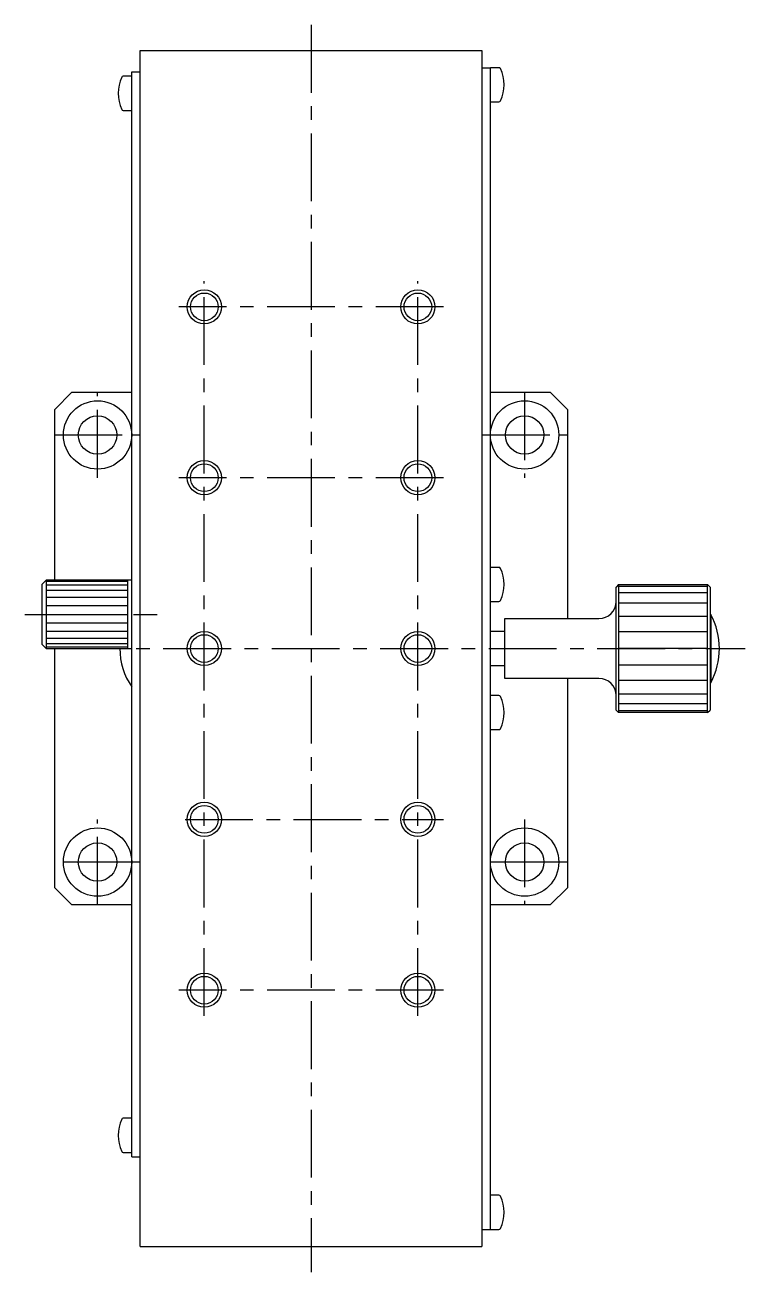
# Model space of a CAD drawing. Extents: x -156 to 272, y -398 to -138.
# Drawn here: x 28.9 to 113.2, y -283.8 to -137.8 of the extents above; entities that cross this region are included whole.
import ezdxf

# ---------------------------------------------------------------- set-up
doc = ezdxf.new("R2010")
doc.units = 0
doc.header["$LTSCALE"] = 0.25
doc.linetypes.add('CENTER', pattern=[50.8, 31.75, -6.35, 6.35, -6.35])
doc.layers.get('0').update_dxf_attribs({"linetype": 'CONTINUOUS'})
doc.layers.add('CENTER', color=1, linetype='CENTER')

msp = doc.modelspace()

# ---------------------------------------------------------------- linework, layer by layer
at = {"linetype": 'CONTINUOUS'}
for p, q in [((42.44, -280.84), (42.44, -140.84)), ((42.44, -140.84), (82.44, -140.84)), ((82.44, -140.84), (82.44, -280.84)), ((82.44, -142.84), (83.44, -142.84)), ((83.44, -278.84), (83.44, -142.84)), ((84.43, -142.84), (83.44, -142.84)), ((41.44, -143.84), (40.45, -143.84)), ((41.44, -143.34), (42.44, -143.34)), ((41.44, -185.84), (41.44, -143.34)), ((83.44, -146.84), (84.43, -146.84)), ((40.45, -147.84), (41.44, -147.84)), ((32.44, -182.84), (34.44, -180.84)), ((34.44, -180.84), (41.44, -180.84)), ((83.44, -180.84), (90.44, -180.84)), ((90.44, -180.84), (92.44, -182.84)), ((32.44, -202.84), (32.44, -182.84)), ((92.44, -182.84), (92.44, -207.34)), ((41.44, -185.84), (42.3, -185.84)), ((41.44, -235.84), (41.44, -185.84)), ((91.44, -185.84), (92.44, -185.84)), ((84.43, -201.34), (83.44, -201.34)), ((30.94, -203.34), (31.44, -202.84)), ((41.44, -202.84), (31.44, -202.84)), ((31.44, -202.84), (31.44, -210.84)), ((40.94, -202.84), (40.94, -210.84)), ((30.94, -203.34), (30.94, -210.34)), ((31.44, -202.97), (40.94, -202.97)), ((31.44, -203.37), (40.94, -203.37)), ((31.44, -204.01), (40.94, -204.01)), ((98.44, -203.34), (98.14, -203.64)), ((98.14, -218.04), (98.14, -203.64)), ((98.44, -203.34), (98.44, -218.34)), ((98.44, -203.34), (108.84, -203.34)), ((108.84, -203.59), (98.44, -203.59)), ((108.84, -204.34), (98.44, -204.34)), ((108.84, -218.34), (108.84, -203.34)), ((108.84, -203.34), (109.14, -203.64)), ((109.14, -203.64), (109.14, -218.04)), ((31.44, -204.84), (40.94, -204.84)), ((31.44, -205.8), (40.94, -205.8)), ((83.44, -205.34), (84.43, -205.34)), ((108.84, -205.53), (98.44, -205.53)), ((31.44, -206.84), (40.94, -206.84)), ((108.84, -207.09), (98.44, -207.09)), ((109.14, -206.84), (109.24, -206.84)), ((109.24, -206.84), (109.24, -214.84)), ((40.94, -207.87), (31.44, -207.87)), ((85.14, -207.34), (96.14, -207.34)), ((85.14, -214.34), (85.14, -207.34)), ((40.94, -208.84), (31.44, -208.84)), ((40.94, -209.67), (31.44, -209.67)), ((85.14, -208.84), (83.44, -208.84)), ((108.84, -208.9), (98.44, -208.9)), ((31.44, -210.84), (30.94, -210.34)), ((40.94, -210.3), (31.44, -210.3)), ((40.94, -210.7), (31.44, -210.7)), ((31.44, -210.84), (41.44, -210.84)), ((32.44, -238.84), (32.44, -210.84)), ((41.44, -215.34), (41.44, -210.59)), ((108.84, -210.84), (98.44, -210.84)), ((83.44, -212.84), (85.14, -212.84)), ((108.84, -212.78), (98.44, -212.78)), ((96.14, -214.34), (85.14, -214.34)), ((92.44, -214.34), (92.44, -238.84)), ((108.84, -214.59), (98.44, -214.59)), ((109.24, -214.84), (109.14, -214.84)), ((84.43, -216.34), (83.44, -216.34)), ((98.44, -216.14), (108.84, -216.14)), ((108.84, -217.33), (98.44, -217.33)), ((98.44, -218.34), (98.14, -218.04)), ((98.44, -218.08), (108.84, -218.08)), ((108.84, -218.34), (98.44, -218.34)), ((108.84, -218.34), (109.14, -218.04)), ((83.44, -220.34), (84.43, -220.34)), ((41.44, -270.34), (41.44, -235.84)), ((42.44, -235.84), (41.44, -235.84)), ((92.44, -235.84), (91.44, -235.84)), ((32.44, -238.84), (34.44, -240.84)), ((90.44, -240.84), (92.44, -238.84)), ((41.44, -240.84), (34.44, -240.84)), ((90.44, -240.84), (83.44, -240.84)), ((41.44, -265.84), (40.45, -265.84)), ((40.45, -269.84), (41.44, -269.84)), ((41.44, -270.34), (42.44, -270.34)), ((84.43, -274.84), (83.44, -274.84)), ((82.44, -278.84), (83.44, -278.84)), ((83.44, -278.84), (84.43, -278.84)), ((42.44, -280.84), (82.44, -280.84))]:
    msp.add_line(p, q, dxfattribs=at)
at = {"color": 3, "linetype": 'CONTINUOUS'}
for centre in [(49.94, -170.84), (74.94, -170.84), (49.94, -190.84), (74.94, -190.84), (49.94, -210.84), (74.94, -210.84), (49.94, -230.84), (74.94, -230.84), (49.94, -250.84), (74.94, -250.84)]:
    msp.add_circle(centre, 2, dxfattribs=at)
at = {"linetype": 'CONTINUOUS'}
for centre, radius in [((49.94, -170.84), 1.62), ((74.94, -170.84), 1.62), ((37.44, -185.84), 4), ((87.44, -185.84), 4), ((37.44, -185.84), 2.25), ((87.44, -185.84), 2.25), ((49.94, -190.84), 1.62), ((74.94, -190.84), 1.62), ((49.94, -210.84), 1.62), ((74.94, -210.84), 1.62), ((49.94, -230.84), 1.62), ((74.94, -230.84), 1.62), ((37.44, -235.84), 4), ((87.44, -235.84), 4), ((37.44, -235.84), 2.25), ((87.44, -235.84), 2.25), ((49.94, -250.84), 1.62), ((74.94, -250.84), 1.62)]:
    msp.add_circle(centre, radius, dxfattribs=at)
for centre, radius, start, end in [((84.43, -143.04), 0.2, 25.6716, 90), ((80.69, -144.84), 4.35, 334.3284, 25.6716), ((44.2, -145.84), 4.35, 154.3284, 205.6716), ((40.45, -144.04), 0.2, 90, 154.3284), ((84.43, -146.64), 0.2, 270, 334.3284), ((40.45, -147.64), 0.2, 205.6716, 270), ((84.43, -201.54), 0.2, 25.6716, 90), ((80.69, -203.34), 4.35, 334.3284, 25.6716), ((84.43, -205.14), 0.2, 270, 334.3284), ((96.14, -205.34), 2, 270, 0), ((101.74, -210.84), 8.5, 331.9275, 28.0725), ((48.06, -210.84), 8, 180, 214.2289), ((96.14, -216.34), 2, 0, 90), ((84.43, -216.54), 0.2, 25.6716, 90), ((80.69, -218.34), 4.35, 334.3284, 25.6716), ((84.43, -220.14), 0.2, 270, 334.3284), ((44.2, -267.84), 4.35, 154.3284, 205.6716), ((40.45, -266.04), 0.2, 90, 154.3284), ((40.45, -269.64), 0.2, 205.6716, 270), ((84.43, -275.04), 0.2, 25.6716, 90), ((80.69, -276.84), 4.35, 334.3284, 25.6716), ((84.43, -278.64), 0.2, 270, 334.3284)]:
    msp.add_arc(centre, radius, start, end, dxfattribs=at)
at = {"layer": 'CENTER', "color": 1, "linetype": 'CENTER'}
for p, q in [((62.44, -137.84), (62.44, -283.84)), ((49.94, -253.84), (49.94, -167.84)), ((74.94, -253.84), (74.94, -167.84)), ((77.94, -170.84), (46.94, -170.84)), ((37.44, -190.84), (37.44, -180.84)), ((87.44, -180.84), (87.44, -190.84)), ((32.38, -185.84), (41.44, -185.84)), ((82.44, -185.84), (91.44, -185.84)), ((77.94, -190.84), (46.94, -190.84)), ((28.94, -206.84), (44.44, -206.84)), ((32.44, -210.84), (113.24, -210.84)), ((37.44, -240.84), (37.44, -230.84)), ((47.69, -230.84), (77.94, -230.84)), ((87.44, -230.84), (87.44, -240.84)), ((41.44, -235.84), (32.44, -235.84)), ((91.44, -235.84), (82.44, -235.84)), ((77.94, -250.84), (46.94, -250.84))]:
    msp.add_line(p, q, dxfattribs=at)

doc.saveas('drawing.dxf')
